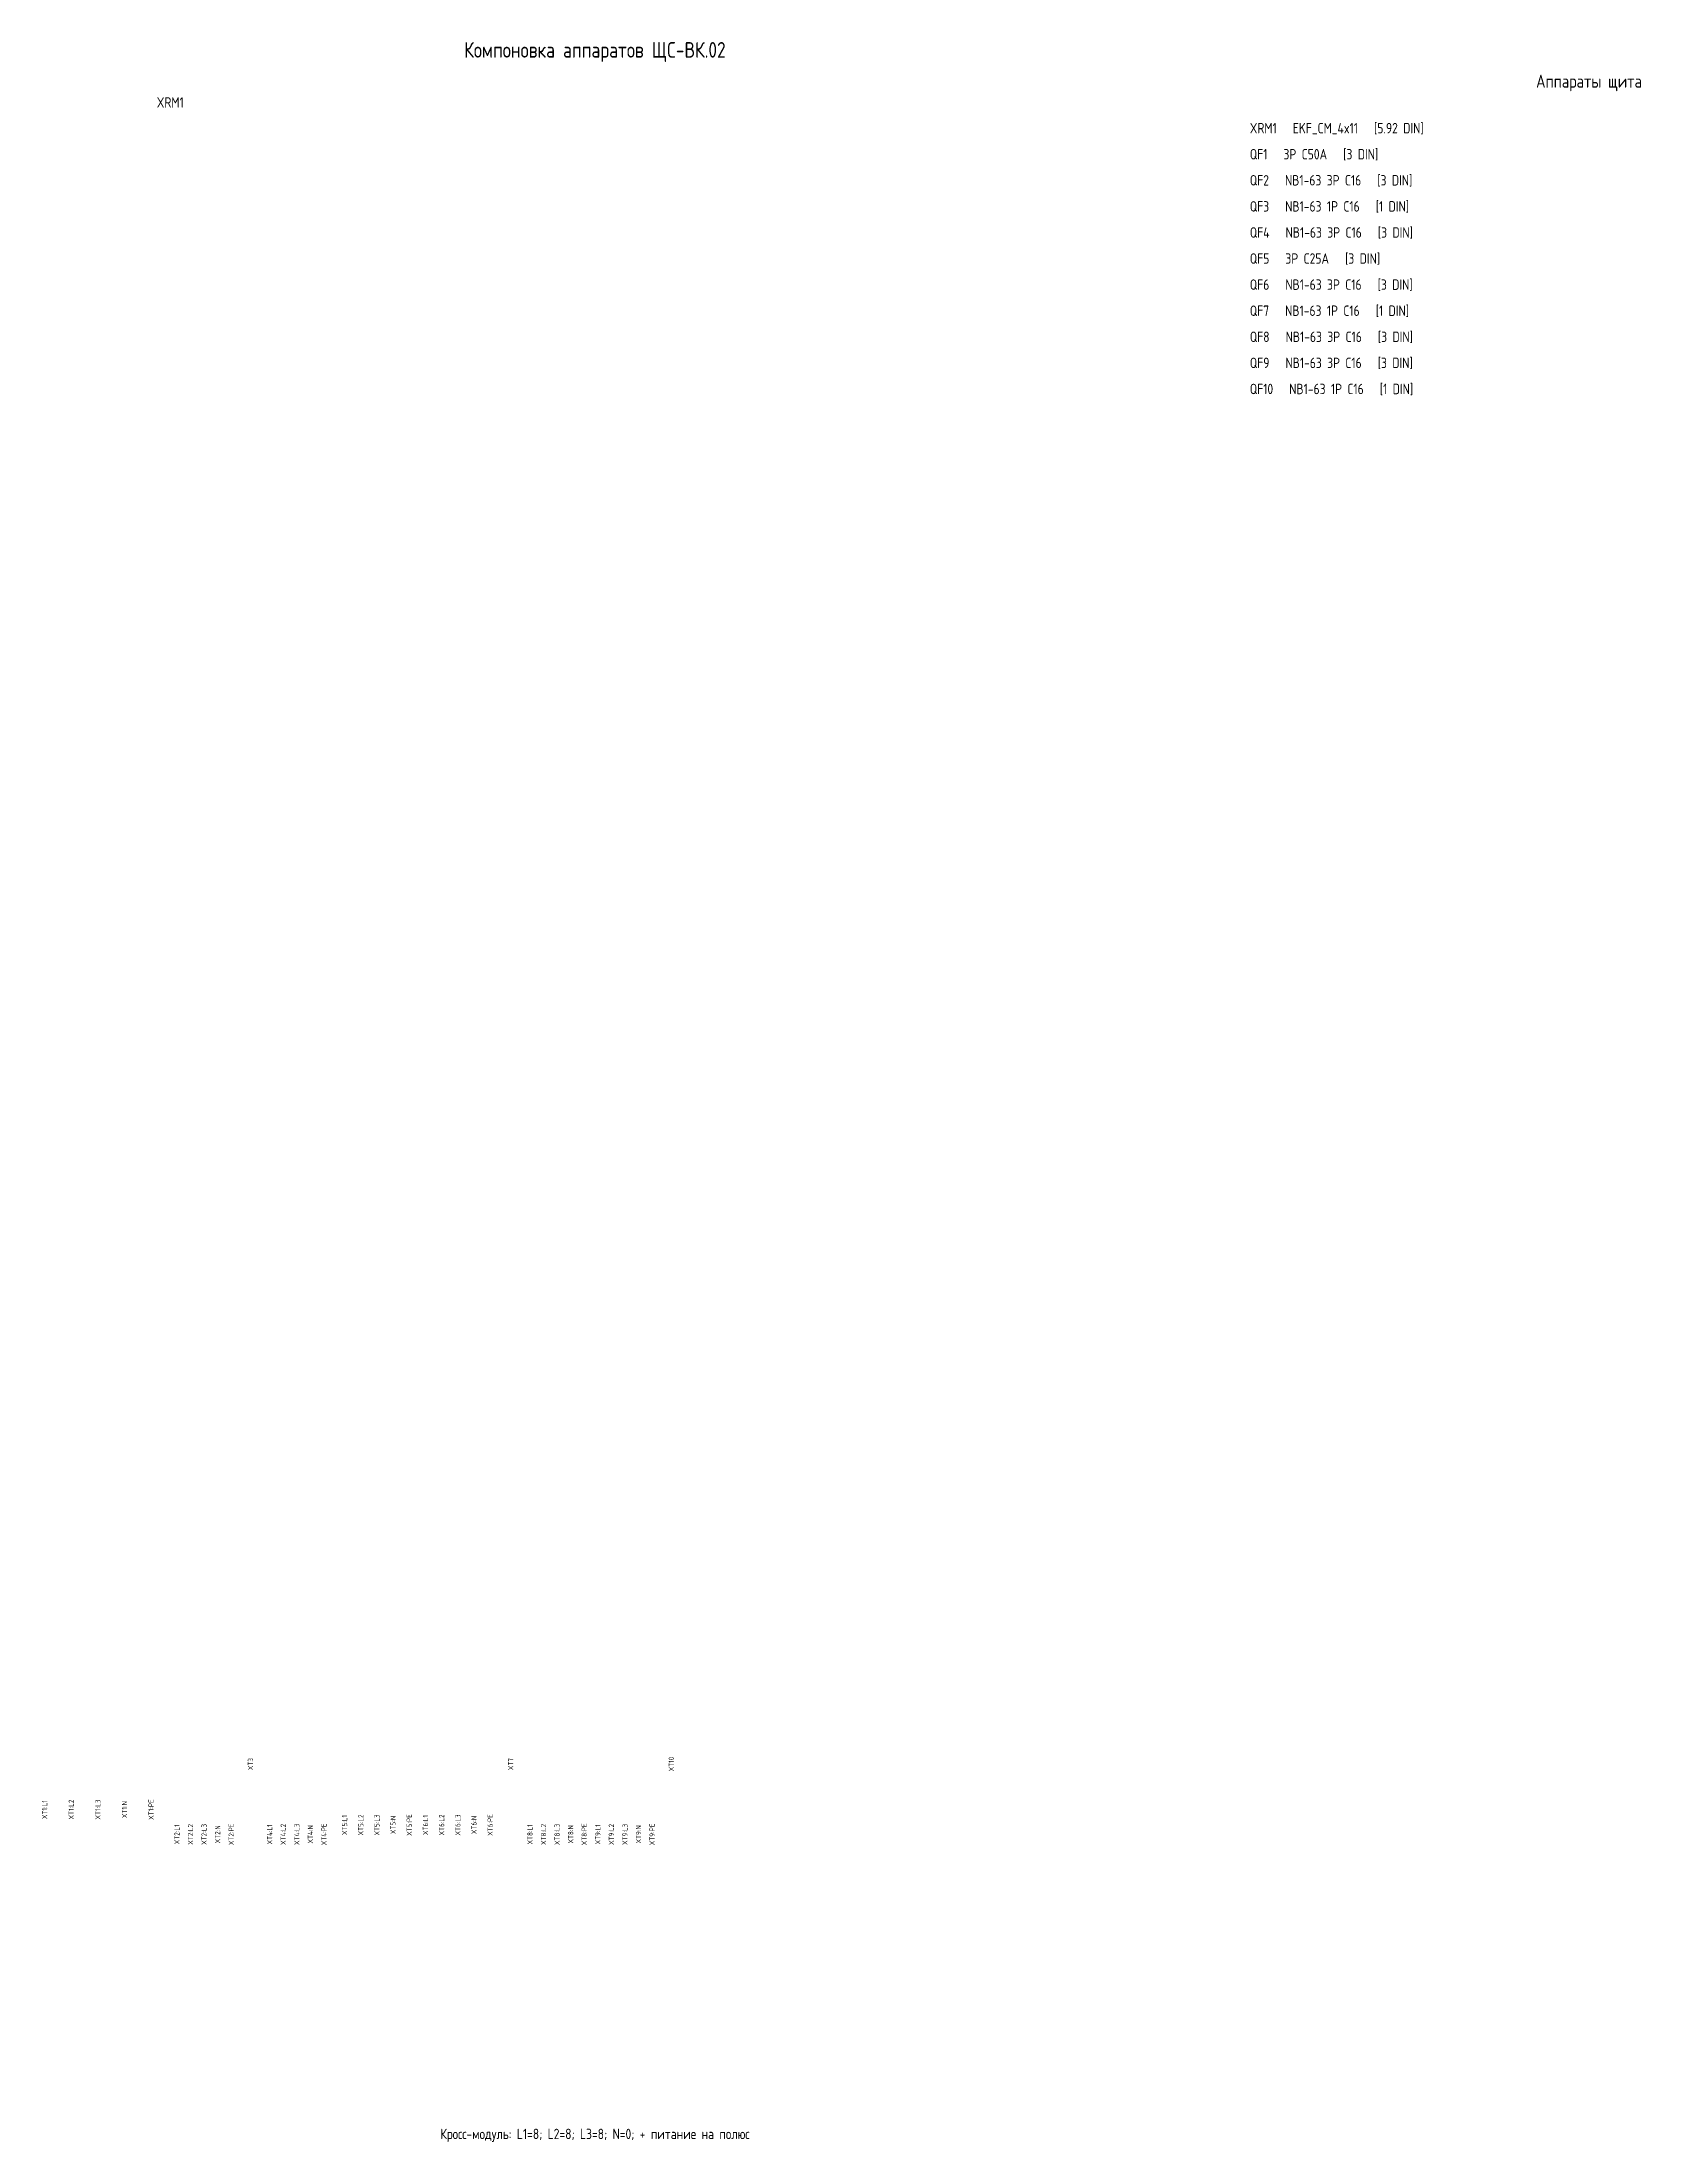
# Model space of a CAD drawing. Header units: millimetres. Extents: x -205 to 4435, y 0 to 4374.
# Drawn here: x 3379 to 3992, y 3569 to 4374 of the extents above; entities that cross this region are included whole.
import ezdxf
from ezdxf.enums import TextEntityAlignment as Align

# ---------------------------------------------------------------- set-up
doc = ezdxf.new("R2010")
doc.units = ezdxf.units.MM
doc.layers.add('CP_TEXT', color=7, linetype='Continuous')
doc.styles.add('CP_GOST', font='GOST2304A_0.ttf')

msp = doc.modelspace()

# ---------------------------------------------------------------- texts
at = {"layer": 'CP_TEXT', "style": 'CP_GOST'}
for s, height, p in [('Компоновка аппаратов ЩC-ВК.02', 6, (3590.78, 4370.72)), ('Аппараты щита', 5, (3971.78, 4358.72)), ('XRM1', 4, (3428.03, 4350.57)), ('Кросс-модуль: L1=8; L2=8; L3=8; N=0; + питание на полюс', 4, (3590.78, 3571.72))]:
    msp.add_text(s, height=height, dxfattribs=at).set_placement(p, align=Align.MIDDLE_CENTER)
for s, p in [('XRM1   EKF_CM_4x11   [5.92 DIN]', (3841.78, 4338.72)), ('QF1   3P C50А   [3 DIN]', (3841.78, 4328.72)), ('QF2   NB1-63 3P C16   [3 DIN]', (3841.78, 4318.72)), ('QF3   NB1-63 1P C16   [1 DIN]', (3841.78, 4308.72)), ('QF4   NB1-63 3P C16   [3 DIN]', (3841.78, 4298.72)), ('QF5   3P C25А   [3 DIN]', (3841.78, 4288.72)), ('QF6   NB1-63 3P C16   [3 DIN]', (3841.78, 4278.72)), ('QF7   NB1-63 1P C16   [1 DIN]', (3841.78, 4268.72)), ('QF8   NB1-63 3P C16   [3 DIN]', (3841.78, 4258.72)), ('QF9   NB1-63 3P C16   [3 DIN]', (3841.78, 4248.72)), ('QF10   NB1-63 1P C16   [1 DIN]', (3841.78, 4238.72))]:
    msp.add_text(s, height=4, dxfattribs=at).set_placement(p)
for s, p in [('XT3', (3458.76, 3713.51)), ('XT7', (3558.51, 3713.51)), ('XT10', (3620.06, 3713.51)), ('XT1:L1', (3379.88, 3696.07)), ('XT1:L2', (3390.08, 3696.07)), ('XT1:L3', (3400.28, 3696.07)), ('XT1:N', (3410.48, 3696.07)), ('XT1:PE', (3420.68, 3696.07)), ('XT2:L1', (3430.58, 3686.57)), ('XT2:L2', (3435.78, 3686.57)), ('XT2:L3', (3440.98, 3686.57)), ('XT2:N', (3446.18, 3686.57)), ('XT2:PE', (3451.38, 3686.57)), ('XT4:L1', (3466.13, 3686.57)), ('XT4:L2', (3471.33, 3686.57)), ('XT4:L3', (3476.53, 3686.57)), ('XT4:N', (3481.73, 3686.57)), ('XT4:PE', (3486.93, 3686.57)), ('XT5:L1', (3494.83, 3690.17)), ('XT5:L2', (3501.03, 3690.17)), ('XT5:L3', (3507.23, 3690.17)), ('XT5:N', (3513.43, 3690.17)), ('XT5:PE', (3519.63, 3690.17)), ('XT6:L1', (3525.83, 3690.17)), ('XT6:L2', (3532.03, 3690.17)), ('XT6:L3', (3538.23, 3690.17)), ('XT6:N', (3544.43, 3690.17)), ('XT6:PE', (3550.63, 3690.17)), ('XT8:L1', (3565.88, 3686.57)), ('XT8:L2', (3571.08, 3686.57)), ('XT8:L3', (3576.28, 3686.57)), ('XT8:N', (3581.48, 3686.57)), ('XT8:PE', (3586.68, 3686.57)), ('XT9:L1', (3591.88, 3686.57)), ('XT9:L2', (3597.08, 3686.57)), ('XT9:L3', (3602.28, 3686.57)), ('XT9:N', (3607.48, 3686.57)), ('XT9:PE', (3612.68, 3686.57))]:
    msp.add_text(s, height=2, rotation=90, dxfattribs=at).set_placement(p, align=Align.MIDDLE_CENTER)

doc.saveas('drawing.dxf')
